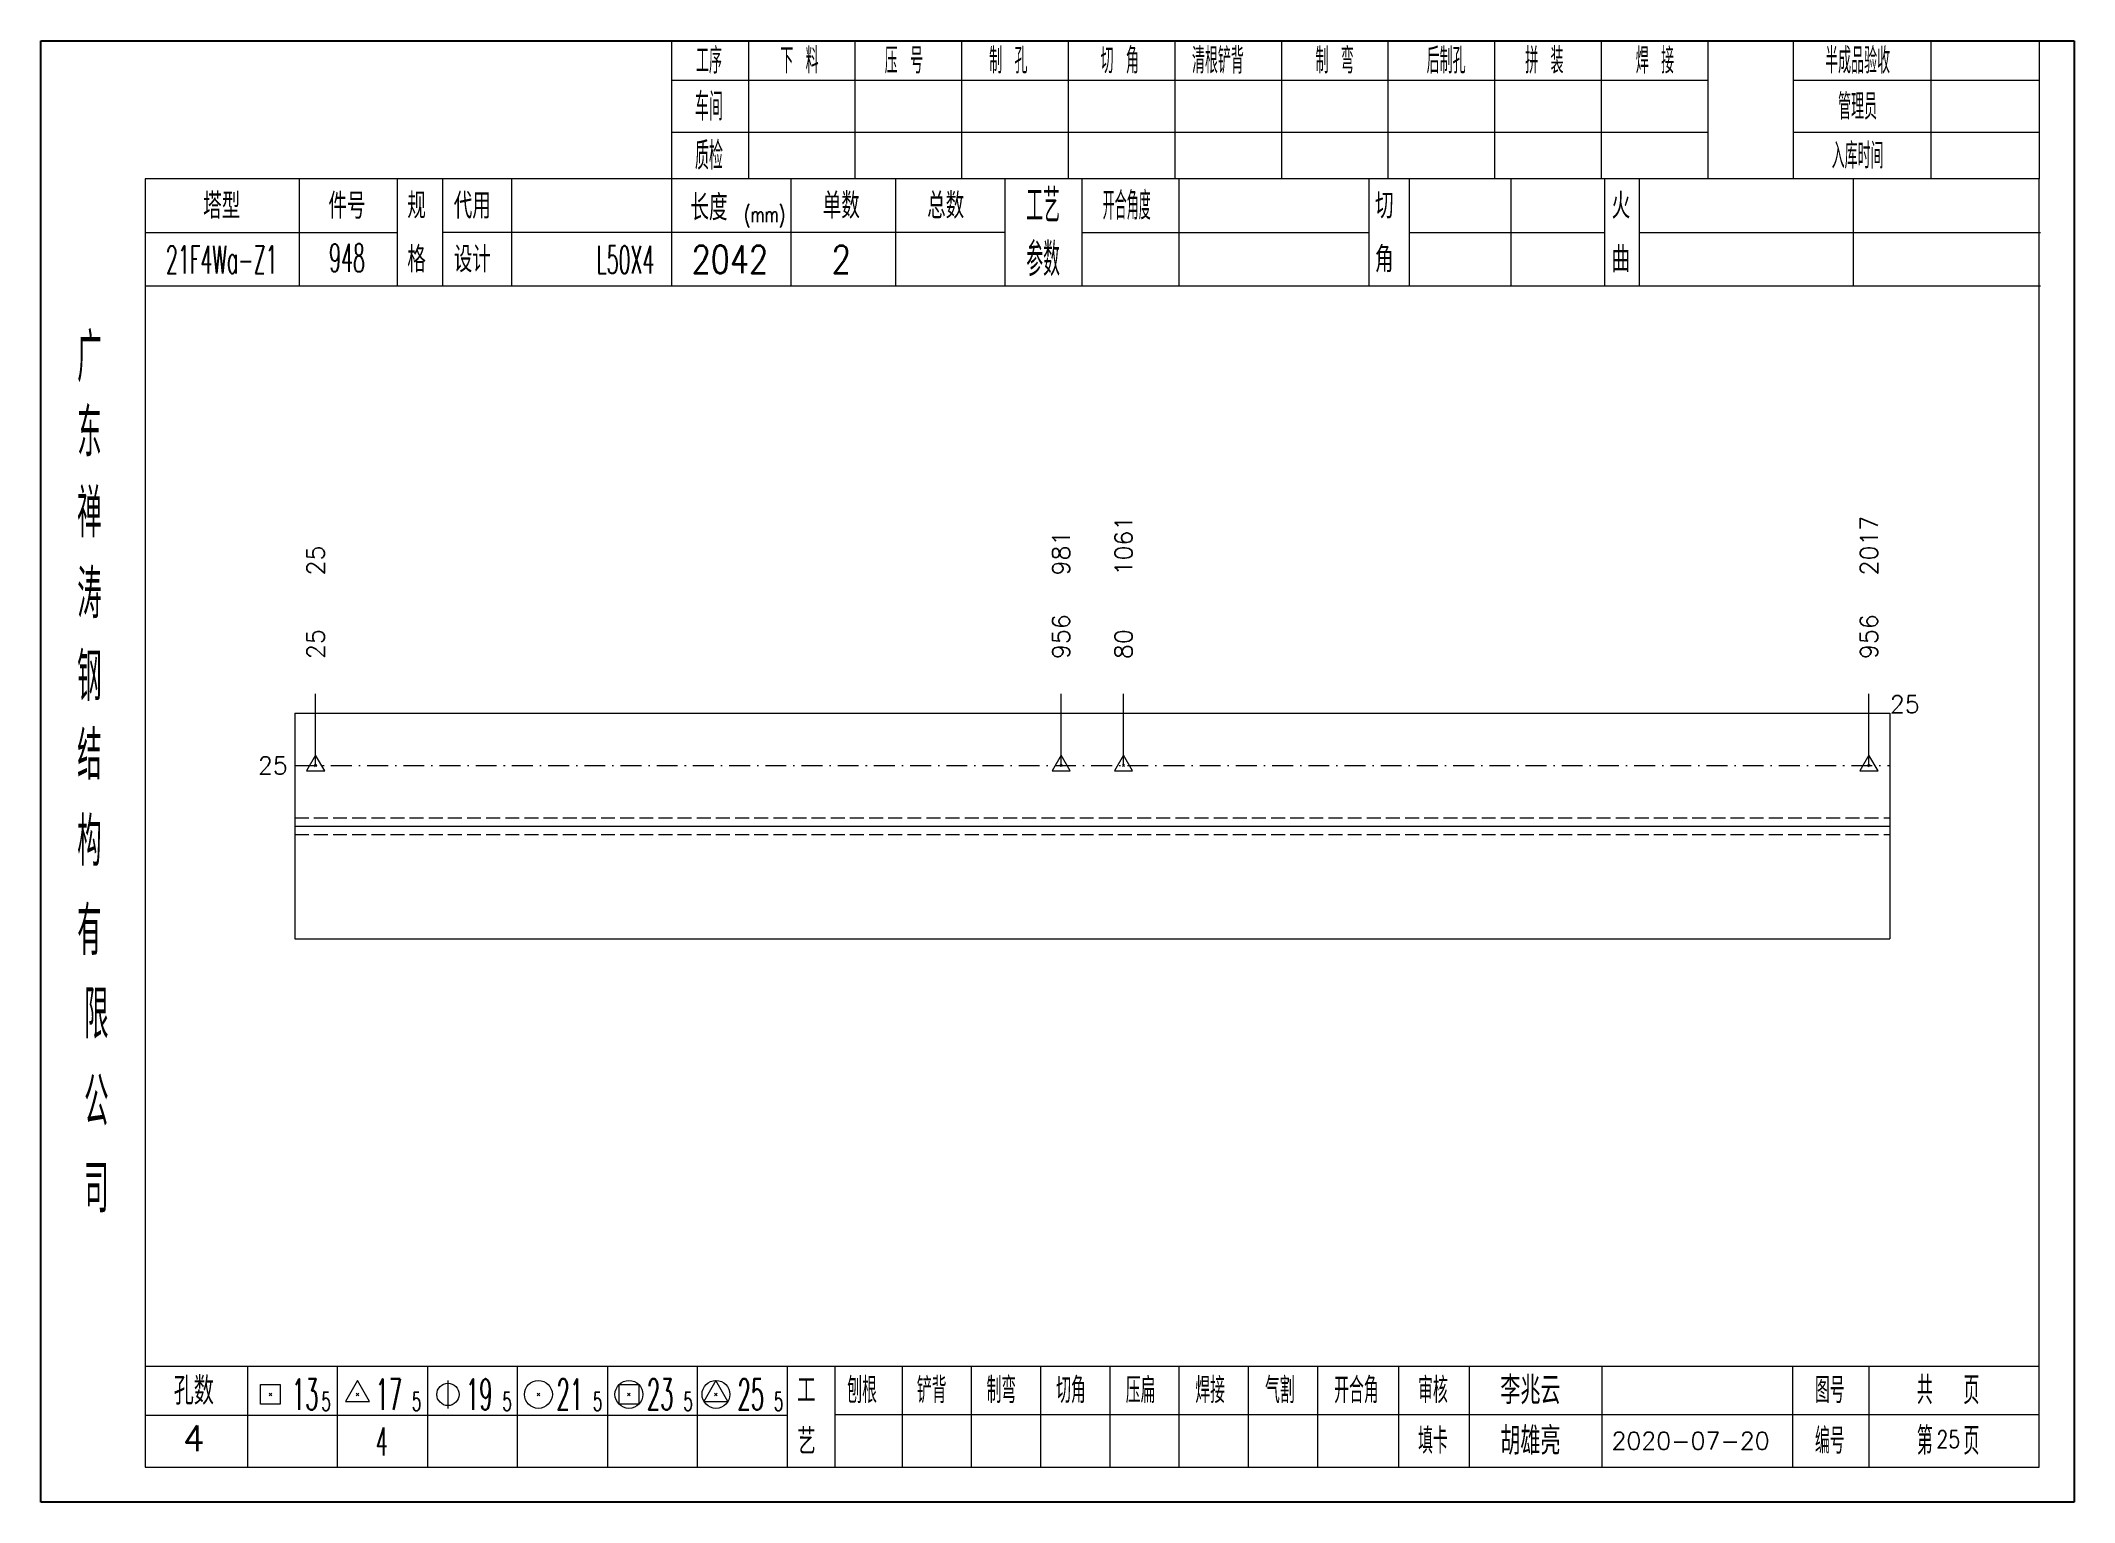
# Model space of a CAD drawing. Extents: x 1310 to 15542, y -76 to 8381.
# Drawn here: x 9007.5 to 9299.7, y -76.1 to 133.9 of the extents above; entities that cross this region are included whole.
import ezdxf
from ezdxf.enums import TextEntityAlignment as Align

# ---------------------------------------------------------------- set-up
doc = ezdxf.new("R2010")
doc.units = 0
doc.header["$MEASUREMENT"] = 0
doc.linetypes.add('一点画线', pattern=[5.2, 3, -1, 0.2, -1])
doc.linetypes.add('虚线', pattern=[2.75, 2, -0.75])
doc.layers.get('0').update_dxf_attribs({"linetype": 'CONTINUOUS', "lineweight": 25})
for name, color, linetype, lineweight in [('1', 7, 'CONTINUOUS', 25), ('4', 7, 'CONTINUOUS', 25), ('5', 7, 'CONTINUOUS', 25)]:
    doc.layers.add(name, color=color, linetype=linetype, lineweight=lineweight)
doc.styles.get("Standard").update_dxf_attribs({"font": 'simplex.shx', "width": 0.7, "height": 3, "bigfont": 'gbhzfs.shx'})

msp = doc.modelspace()

# ---------------------------------------------------------------- texts
at = {"color": 7, "linetype": 'Continuous', "lineweight": 13}
for s, p in [('1061', (9163.095, 57.034)), ('2017', (9270.172, 57.034)), ('981', (9154.118, 57.034)), ('25', (9047.042, 57.034))]:
    msp.add_text(s, height=2.5, rotation=90, dxfattribs=at).set_placement(p, align=Align.MIDDLE_LEFT)
at = {"color": 8, "linetype": 'Continuous', "lineweight": 9}
for s, p in [('956', (9154.118, 45.034)), ('956', (9270.172, 45.034)), ('25', (9047.042, 45.034)), ('80', (9163.095, 45.034))]:
    msp.add_text(s, height=2.5, rotation=90, dxfattribs=at).set_placement(p, align=Align.MIDDLE_LEFT)
at = {"color": 7, "linetype": 'Continuous', "lineweight": 13}
msp.add_text('25', height=2.5, dxfattribs=at).set_placement((9273.172, 38.534), align=Align.MIDDLE_LEFT)
msp.add_text('25', height=2.5, dxfattribs=at).set_placement((9043.042, 29.734), align=Align.MIDDLE_RIGHT)
at = {"layer": '4', "color": 1, "linetype": 'Continuous', "lineweight": 25}
for s, height, width, p in [('工序', 3.7, 0.7, (9103.542, 130.991)), ('下 料', 3.7, 0.7, (9116.542, 130.991)), ('压 号', 3.7, 0.7, (9131.542, 130.991)), ('制 孔', 3.7, 0.7, (9146.542, 130.991)), ('切 角', 3.7, 0.7, (9162.542, 130.991)), ('清根铲背 ', 3.7, 0.7, (9177.542, 130.991)), (' 制 弯', 3.7, 0.7, (9192.542, 130.991)), (' 后制孔', 3.7, 0.7, (9208.542, 130.991)), ('拼 装', 3.7, 0.7, (9223.542, 130.991)), (' 焊 接', 3.7, 0.7, (9238.542, 130.991)), ('半成品验收', 3.7, 0.7, (9268.542, 130.991)), ('车间', 4, 0.7, (9103.542, 124.391)), ('管理员', 3.7, 0.7, (9268.542, 124.391)), ('质检', 4, 0.7, (9103.542, 117.331)), ('入库时间', 3.7, 0.7, (9268.542, 117.331)), ('工艺', 4.8, 0.7, (9151.542, 110.151)), ('开合角度', 4, 0.6, (9163.542, 110.151)), ('(mm)', 2.24, 0.7, (9111.542, 108.891)), ('参数', 4.8, 0.7, (9151.542, 102.441)), ('21F4Wa-Z1', 4, 0.5, (9033.542, 102.411)), ('948', 4, 0.5, (9051.542, 102.661)), ('L50X4', 4, 0.5, (9091.542, 102.391)), ('2042', 4, 0.8, (9106.542, 102.441)), ('2', 4, 0.8, (9122.542, 102.441)), ('广', 6.96, 0.7, (9014.542, 88.361)), ('东', 6.96, 0.7, (9014.542, 77.571)), ('禅', 6.96, 0.7, (9014.542, 65.981)), ('涛', 6.96, 0.7, (9014.542, 54.381)), ('钢', 6.96, 0.7, (9014.542, 42.491)), ('结', 6.96, 0.7, (9014.542, 31.181)), ('构', 6.96, 0.7, (9014.542, 18.801)), ('有', 6.96, 0.7, (9014.542, 5.991)), ('限', 6.96, 0.7, (9015.542, -6.009)), ('公', 6.96, 0.7, (9015.542, -18.549)), ('司', 6.96, 0.7, (9015.542, -31.029)), ('13', 4.47, 0.5, (9045.542, -60.609)), ('17', 4.47, 0.5, (9057.542, -60.609)), ('19', 4.47, 0.5, (9070.542, -60.609)), ('21', 4.47, 0.5, (9083.542, -60.609)), ('23', 4.47, 0.5, (9096.542, -60.609)), ('25', 4.47, 0.5, (9109.542, -60.609)), ('刨根', 3.7, 0.8, (9125.542, -60.009)), ('铲背', 3.7, 0.8, (9135.542, -60.009)), ('制弯', 3.7, 0.8, (9145.542, -60.009)), ('切角', 3.7, 0.8, (9155.542, -60.009)), ('压扁', 3.7, 0.8, (9165.542, -60.009)), ('焊接', 3.7, 0.8, (9175.542, -60.009)), ('气割', 3.7, 0.8, (9185.542, -60.009)), ('开合角', 3.7, 0.8, (9196.542, -60.009)), ('审核', 3.7, 0.8, (9207.542, -60.009)), ('图号', 3.7, 0.8, (9264.542, -60.009)), ('共  页', 4, 0.8, (9281.542, -60.009)), ('5', 2.68, 0.6, (9048.542, -61.609)), ('5', 2.68, 0.6, (9061.542, -61.609)), ('5', 2.68, 0.6, (9074.542, -61.609)), ('5', 2.68, 0.6, (9087.542, -61.609)), ('5', 2.68, 0.6, (9100.542, -61.609)), ('5', 2.68, 0.6, (9113.542, -61.609)), ('4', 4, 0.5, (9056.542, -67.359)), ('填卡', 3.7, 0.8, (9207.542, -67.279)), ('编号', 3.7, 0.8, (9264.542, -67.279)), ('第  页', 4, 0.8, (9281.542, -67.279))]:
    msp.add_text(s, height=height, dxfattribs=dict(at, width=width)).set_placement(p, align=Align.MIDDLE_CENTER)
for s, height, p in [('塔型', 3.7, (9033.542, 110.121)), ('件号', 3.7, (9051.542, 110.121)), ('规', 3.7, (9061.542, 110.151)), ('代用', 3.7, (9069.542, 110.151)), ('长度', 3.7, (9103.542, 109.891)), ('单数', 3.7, (9122.542, 110.151)), ('总数', 3.7, (9137.542, 110.151)), ('切', 3.7, (9200.542, 110.151)), ('火', 3.7, (9234.542, 110.151)), ('格', 3.7, (9061.542, 102.441)), ('设计', 3.7, (9069.542, 102.441)), ('角', 3.7, (9200.542, 102.441)), ('曲', 3.7, (9234.542, 102.441)), ('孔数', 4, (9029.542, -60.089)), ('工', 3.7, (9117.542, -60.009)), ('李兆云', 4, (9221.542, -60.009)), ('4', 3.7, (9029.542, -66.919)), ('艺', 3.7, (9117.542, -67.359)), ('胡雄亮', 4, (9221.542, -67.279)), ('2020-07-20', 2.5, (9244.542, -67.279))]:
    msp.add_text(s, height=height, dxfattribs=at).set_placement(p, align=Align.MIDDLE_CENTER)
at = {"layer": '4', "color": 6, "linetype": 'Continuous', "lineweight": 25, "width": 0.8}
msp.add_text('25', height=2.5, dxfattribs=at).set_placement((9281.567, -67.051), align=Align.MIDDLE_CENTER)

# ---------------------------------------------------------------- blocks, each defined once
blk = doc.blocks.new('孔17.5')
at = {"layer": '5', "color": 7, "linetype": 'Continuous', "lineweight": 13}
for p, q in [((0, 1), (-0.866, -0.5)), ((-0.1, -0.1), (0.1, 0.1)), ((0.1, -0.1), (-0.1, 0.1)), ((0.866, -0.5), (0, 1)), ((-0.866, -0.5), (0.866, -0.5))]:
    blk.add_line(p, q, dxfattribs=at)
blk = doc.blocks.new('CTJGK')
at = {"color": 6, "linetype": 'Continuous'}
for p, q in [((0, 209.97), (292.13, 209.97)), ((0, 0), (0, 209.97)), ((292.13, 209.97), (292.13, 0)), ((292.13, 0), (0, 0))]:
    blk.add_line(p, q, dxfattribs=at)

# ---------------------------------------------------------------- linework, layer by layer
at = {"color": 7, "linetype": 'Continuous', "lineweight": 13}
for p, q in [((9047.042, 29.734), (9047.042, 40.034)), ((9154.118, 29.734), (9154.118, 40.034)), ((9163.095, 29.734), (9163.095, 40.034)), ((9270.172, 29.734), (9270.172, 40.034))]:
    msp.add_line(p, q, dxfattribs=at)
at = {"color": 7, "linetype": 'Continuous', "lineweight": 18}
for p, q in [((9044.042, 37.234), (9044.042, 4.834)), ((9044.042, 37.234), (9273.172, 37.234)), ((9273.172, 37.234), (9273.172, 4.834)), ((9044.042, 21.034), (9273.172, 21.034))]:
    msp.add_line(p, q, dxfattribs=at)
at = {"color": 3, "linetype": '一点画线', "lineweight": 13}
msp.add_line((9044.042, 29.734), (9273.172, 29.734), dxfattribs=at)
at = {"color": 1, "linetype": '虚线', "lineweight": 18}
for p, q in [((9044.042, 22.234), (9273.172, 22.234)), ((9044.042, 19.834), (9273.172, 19.834))]:
    msp.add_line(p, q, dxfattribs=at)
at = {"layer": '1', "color": 7, "linetype": 'Continuous', "lineweight": 18}
msp.add_line((9044.042, 4.834), (9273.172, 4.834), dxfattribs=at)
at = {"layer": '4', "color": 1, "linetype": 'Continuous', "lineweight": 18}
for p, q in [((9007.542, 133.861), (9007.542, -76.109)), ((9299.672, 133.861), (9007.542, 133.861)), ((9098.172, 133.861), (9098.172, 114.021)), ((9109.202, 133.861), (9109.202, 114.001)), ((9124.512, 133.861), (9124.512, 114.001)), ((9139.832, 133.861), (9139.832, 114.001)), ((9155.142, 133.861), (9155.142, 114.001)), ((9170.452, 133.861), (9170.452, 114.001)), ((9185.762, 133.861), (9185.762, 114.001)), ((9201.082, 133.861), (9201.082, 114.001)), ((9216.392, 133.861), (9216.392, 114.001)), ((9231.702, 133.861), (9231.702, 114.001)), ((9247.012, 133.861), (9247.012, 114.021)), ((9247.012, 133.861), (9247.012, 114.001)), ((9259.292, 133.861), (9259.292, 114.001)), ((9279.042, 133.861), (9279.042, 114.001)), ((9294.622, 133.861), (9294.622, 114.001)), ((9299.672, 104.061), (9299.672, 133.861)), ((9247.012, 128.131), (9098.172, 128.131)), ((9294.622, 128.131), (9259.292, 128.131)), ((9247.012, 120.651), (9098.172, 120.651)), ((9294.622, 120.651), (9259.292, 120.651)), ((9022.552, 114.001), (9022.552, -71.059)), ((9294.622, 114.001), (9022.552, 114.001)), ((9044.672, 114.011), (9044.672, 98.591)), ((9058.822, 98.591), (9058.822, 114.001)), ((9065.322, 98.591), (9065.322, 114.001)), ((9075.192, 114.001), (9075.192, 98.591)), ((9098.172, 114.021), (9098.172, 98.591)), ((9115.292, 114.001), (9115.292, 98.591)), ((9130.342, 114.001), (9130.342, 98.591)), ((9146.042, 114.001), (9146.042, 98.591)), ((9157.102, 114.001), (9157.102, 98.591)), ((9171.052, 114.001), (9171.052, 98.591)), ((9198.352, 114.001), (9198.352, 98.591)), ((9204.112, 114.001), (9204.112, 98.591)), ((9218.732, 114.001), (9218.732, 98.591)), ((9232.192, 114.001), (9232.192, 98.591)), ((9237.182, 114.001), (9237.182, 98.591)), ((9267.922, 114.001), (9267.922, 98.591)), ((9294.622, -71.059), (9294.622, 114.001)), ((9058.822, 106.241), (9022.552, 106.241)), ((9146.042, 106.291), (9065.322, 106.291)), ((9157.102, 106.291), (9198.352, 106.291)), ((9204.112, 106.291), (9232.192, 106.291)), ((9237.182, 106.291), (9294.802, 106.291)), ((9299.672, -76.109), (9299.672, 104.061)), ((9294.802, 98.591), (9022.552, 98.591)), ((9022.552, -56.529), (9294.622, -56.529)), ((9037.242, -56.529), (9037.242, -71.059)), ((9050.172, -71.059), (9050.172, -56.529)), ((9063.102, -56.529), (9063.102, -71.059)), ((9076.022, -71.059), (9076.022, -56.529)), ((9088.952, -56.529), (9088.952, -71.059)), ((9101.882, -71.059), (9101.882, -56.529)), ((9114.802, -71.059), (9114.802, -56.529)), ((9121.672, -71.059), (9121.672, -56.529)), ((9131.332, -71.059), (9131.332, -56.529)), ((9141.272, -71.059), (9141.272, -56.529)), ((9151.212, -71.059), (9151.212, -56.529)), ((9161.162, -71.059), (9161.162, -56.529)), ((9171.102, -71.059), (9171.102, -56.529)), ((9181.042, -71.059), (9181.042, -56.529)), ((9190.992, -71.059), (9190.992, -56.529)), ((9202.632, -71.059), (9202.632, -56.529)), ((9212.782, -71.059), (9212.782, -56.529)), ((9231.842, -71.059), (9231.842, -56.529)), ((9259.222, -71.059), (9259.222, -56.529)), ((9270.182, -71.059), (9270.182, -56.529)), ((9114.802, -63.659), (9022.552, -63.659)), ((9121.632, -63.499), (9294.622, -63.499)), ((9022.552, -71.059), (9294.622, -71.059)), ((9007.542, -76.109), (9299.672, -76.109))]:
    msp.add_line(p, q, dxfattribs=at)
at = {"layer": '4', "color": 7, "linetype": 'Continuous', "lineweight": 13}
for p, q in [((9039.128, -62.023), (9039.128, -59.195)), ((9039.128, -59.195), (9041.956, -59.195)), ((9040.342, -60.809), (9040.742, -60.409)), ((9040.742, -60.809), (9040.342, -60.409)), ((9041.956, -59.195), (9041.956, -62.023)), ((9053.042, -58.609), (9051.31, -61.609)), ((9052.842, -60.809), (9053.242, -60.409)), ((9053.242, -60.809), (9052.842, -60.409)), ((9054.774, -61.609), (9053.042, -58.609)), ((9066.042, -58.609), (9066.042, -62.609)), ((9078.842, -60.809), (9079.242, -60.409)), ((9079.242, -60.809), (9078.842, -60.409)), ((9090.628, -62.023), (9090.628, -59.195)), ((9090.628, -59.195), (9093.456, -59.195)), ((9091.842, -60.809), (9092.242, -60.409)), ((9092.242, -60.809), (9091.842, -60.409)), ((9093.456, -59.195), (9093.456, -62.023)), ((9104.542, -58.609), (9102.81, -61.609)), ((9104.342, -60.809), (9104.742, -60.409)), ((9104.742, -60.809), (9104.342, -60.409)), ((9106.274, -61.609), (9104.542, -58.609)), ((9041.956, -62.023), (9039.128, -62.023)), ((9051.31, -61.609), (9054.774, -61.609)), ((9093.456, -62.023), (9090.628, -62.023)), ((9102.81, -61.609), (9106.274, -61.609))]:
    msp.add_line(p, q, dxfattribs=at)
for centre, radius in [((9066.042, -60.609), 1.6), ((9079.042, -60.609), 2), ((9092.042, -60.609), 2), ((9104.542, -60.609), 2)]:
    msp.add_circle(centre, radius, dxfattribs=at)

# ---------------------------------------------------------------- block references
at = {"color": 0, "linetype": 'Continuous'}
msp.add_blockref('CTJGK', (9007.542, -76.109), dxfattribs=at)
at = {"color": 8, "linetype": 'Continuous', "lineweight": 9, "xscale": 1.5, "yscale": 1.5, "zscale": 1.5}
for p in [(9047.042, 29.734), (9154.118, 29.734), (9163.095, 29.734), (9270.172, 29.734)]:
    msp.add_blockref('孔17.5', p, dxfattribs=at)

msp.set_redraw_order([(e.dxf.handle, doc.entitydb.next_handle()) for e in msp.query("TEXT MTEXT ATTDEF DIMENSION ARC_DIMENSION")])  # texts and dimensions are drawn at this point

doc.saveas('drawing.dxf')
